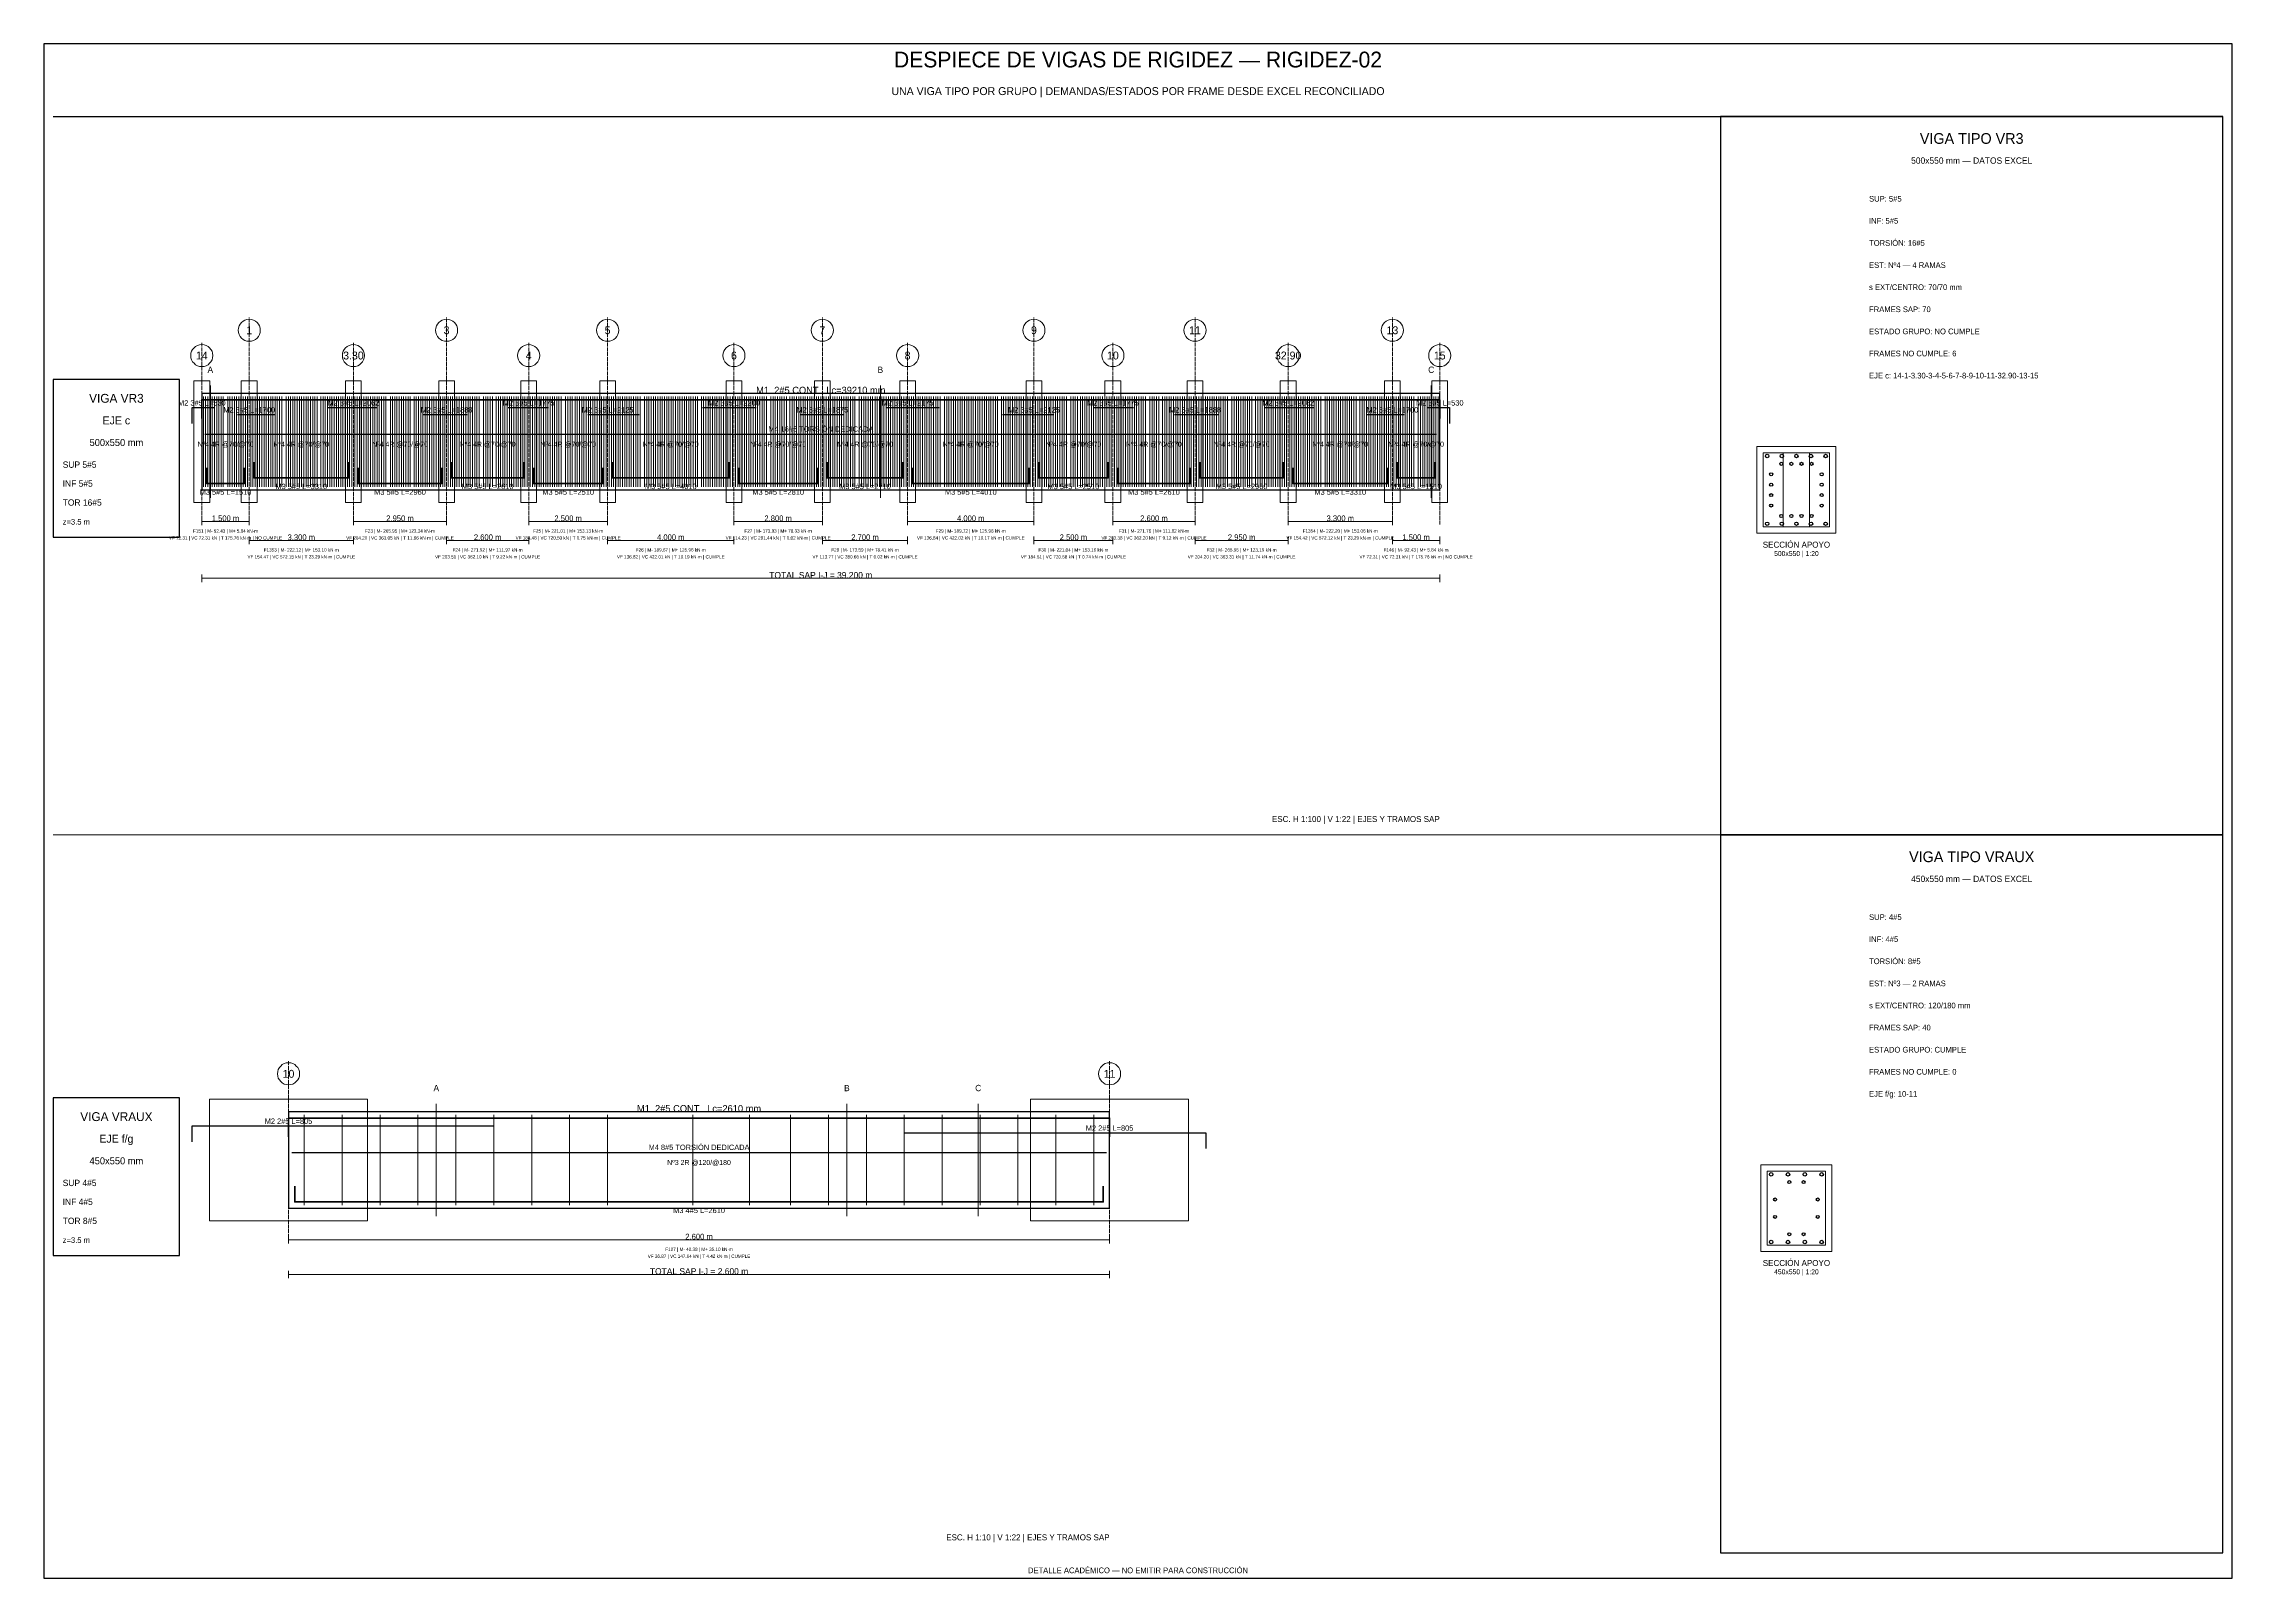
# Model space of a CAD drawing. Header units: millimetres. Extents: x 7 to 1432, y 7 to 493.
# Drawn here: x 739 to 1432, y 7 to 493 of the extents above; entities that cross this region are included whole.
import ezdxf
from ezdxf.enums import TextEntityAlignment as Align

# ---------------------------------------------------------------- set-up
doc = ezdxf.new("R2010")
doc.units = ezdxf.units.MM
doc.linetypes.add('DASHED', pattern=[1.524, 1.27, -0.254])
for name, color, linetype in [('ACERO_INF', 1, 'Continuous'), ('ACERO_SUP_APOYO', 5, 'Continuous'), ('ACERO_SUP_CONT', 4, 'Continuous'), ('ACERO_TORSION', 30, 'Continuous'), ('APOYOS', 9, 'Continuous'), ('CONTORNO', 7, 'Continuous'), ('CORTE', 6, 'Continuous'), ('COTAS', 3, 'Continuous'), ('EJES', 1, 'Continuous'), ('ESTRIBOS', 8, 'Continuous'), ('MARCO', 7, 'Continuous'), ('TEXTO', 7, 'Continuous')]:
    doc.layers.add(name, color=color, linetype=linetype)

msp = doc.modelspace()

# ---------------------------------------------------------------- linework, layer by layer
at = {"layer": 'ACERO_INF', "color": 1, "lineweight": 35}
for points in [[(805.55, 360.5), (805.55, 355.5), (835.55, 355.5), (835.55, 360.5)], [(868.05, 360.5), (868.05, 355.5), (891.05, 355.5), (891.05, 360.5)], [(919.05, 360.5), (919.05, 355.5), (956.05, 355.5), (956.05, 360.5)], [(987.05, 360.5), (987.05, 355.5), (1011.05, 355.5), (1011.05, 360.5)], [(1054.05, 360.5), (1054.05, 355.5), (1076.05, 355.5), (1076.05, 360.5)], [(1105.05, 360.5), (1105.05, 355.5), (1131.55, 355.5), (1131.55, 360.5)], [(1167.55, 360.5), (1167.55, 355.5), (1179.55, 355.5), (1179.55, 360.5)], [(790.55, 358.7), (790.55, 353.7), (802.55, 353.7), (802.55, 358.7)], [(838.55, 358.7), (838.55, 353.7), (865.05, 353.7), (865.05, 358.7)], [(894.05, 358.7), (894.05, 353.7), (916.05, 353.7), (916.05, 358.7)], [(959.05, 358.7), (959.05, 353.7), (984.05, 353.7), (984.05, 358.7)], [(1014.05, 358.7), (1014.05, 353.7), (1051.05, 353.7), (1051.05, 358.7)], [(1079.05, 358.7), (1079.05, 353.7), (1102.05, 353.7), (1102.05, 358.7)], [(1134.55, 358.7), (1134.55, 353.7), (1164.55, 353.7), (1164.55, 358.7)], [(818.5, 131.2), (818.5, 126.2), (1074.5, 126.2), (1074.5, 131.2)]]:
    msp.add_lwpolyline(points, dxfattribs=at)
at = {"layer": 'ACERO_INF', "color": 1}
for centre in [(1284.75, 340.98), (1289.38, 340.98), (1294, 340.98), (1298.62, 340.98), (1303.25, 340.98), (1286, 113.48), (1291.33, 113.48), (1296.67, 113.48), (1302, 113.48)]:
    msp.add_circle(centre, 0.55, dxfattribs=at)
at = {"layer": 'ACERO_SUP_APOYO', "color": 5, "lineweight": 30}
for points in [[(786, 372.76), (786, 377.76), (792.8, 377.76)], [(800.3, 375.56), (812.3, 375.56)], [(828.8, 377.76), (844.42, 377.76)], [(859.17, 375.56), (873.05, 375.56)], [(886.05, 377.76), (898.8, 377.76)], [(911.3, 375.56), (927.55, 375.56)], [(947.55, 377.76), (964.55, 377.76)], [(978.55, 375.56), (992.3, 375.56)], [(1005.8, 377.76), (1022.55, 377.76)], [(1042.55, 375.56), (1058.8, 375.56)], [(1071.3, 377.76), (1084.05, 377.76)], [(1097.05, 375.56), (1110.92, 375.56)], [(1125.67, 377.76), (1141.3, 377.76)], [(1157.8, 375.56), (1169.8, 375.56)], [(1177.3, 377.76), (1184.1, 377.76), (1184.1, 372.76)], [(786, 145.26), (786, 150.26), (881.5, 150.26)], [(1011.5, 148.06), (1107, 148.06), (1107, 143.06)]]:
    msp.add_lwpolyline(points, dxfattribs=at)
at = {"layer": 'ACERO_SUP_CONT', "color": 4, "lineweight": 35}
for points in [[(789.05, 374.26), (789.05, 380.26), (1181.05, 380.26), (1181.05, 374.26)], [(816.5, 146.76), (816.5, 152.76), (1076.5, 152.76), (1076.5, 146.76)]]:
    msp.add_lwpolyline(points, dxfattribs=at)
at = {"layer": 'ACERO_SUP_CONT', "color": 4}
for centre in [(1284.75, 362.42), (1289.38, 362.42), (1294, 362.42), (1298.62, 362.42), (1303.25, 362.42), (1286, 134.92), (1291.33, 134.92), (1296.67, 134.92), (1302, 134.92)]:
    msp.add_circle(centre, 0.55, dxfattribs=at)
at = {"layer": 'ACERO_TORSION', "color": 30, "lineweight": 30}
for points in [[(790.05, 369.38), (1180.05, 369.38)], [(817.5, 141.88), (1075.5, 141.88)]]:
    msp.add_lwpolyline(points, dxfattribs=at)
at = {"layer": 'ACERO_TORSION', "color": 30}
for centre in [(1289.2, 359.95), (1292.4, 359.95), (1295.6, 359.95), (1298.8, 359.95), (1286, 356.65), (1286, 353.35), (1302, 356.65), (1302, 353.35), (1286, 350.05), (1286, 346.75), (1302, 350.05), (1302, 346.75), (1289.2, 343.45), (1292.4, 343.45), (1295.6, 343.45), (1298.8, 343.45), (1291.75, 132.45), (1296.25, 132.45), (1287.25, 126.95), (1300.75, 126.95), (1287.25, 121.45), (1300.75, 121.45), (1291.75, 115.95), (1296.25, 115.95)]:
    msp.add_circle(centre, 0.48, dxfattribs=at)
at = {"layer": 'APOYOS', "color": 9, "lineweight": 15}
for points in [[(786.55, 347.7), (791.55, 347.7), (791.55, 386.26), (786.55, 386.26)], [(801.55, 347.7), (806.55, 347.7), (806.55, 386.26), (801.55, 386.26)], [(834.55, 347.7), (839.55, 347.7), (839.55, 386.26), (834.55, 386.26)], [(864.05, 347.7), (869.05, 347.7), (869.05, 386.26), (864.05, 386.26)], [(890.05, 347.7), (895.05, 347.7), (895.05, 386.26), (890.05, 386.26)], [(915.05, 347.7), (920.05, 347.7), (920.05, 386.26), (915.05, 386.26)], [(955.05, 347.7), (960.05, 347.7), (960.05, 386.26), (955.05, 386.26)], [(983.05, 347.7), (988.05, 347.7), (988.05, 386.26), (983.05, 386.26)], [(1010.05, 347.7), (1015.05, 347.7), (1015.05, 386.26), (1010.05, 386.26)], [(1050.05, 347.7), (1055.05, 347.7), (1055.05, 386.26), (1050.05, 386.26)], [(1075.05, 347.7), (1080.05, 347.7), (1080.05, 386.26), (1075.05, 386.26)], [(1101.05, 347.7), (1106.05, 347.7), (1106.05, 386.26), (1101.05, 386.26)], [(1130.55, 347.7), (1135.55, 347.7), (1135.55, 386.26), (1130.55, 386.26)], [(1163.55, 347.7), (1168.55, 347.7), (1168.55, 386.26), (1163.55, 386.26)], [(1178.55, 347.7), (1183.55, 347.7), (1183.55, 386.26), (1178.55, 386.26)], [(791.5, 120.2), (841.5, 120.2), (841.5, 158.76), (791.5, 158.76)], [(1051.5, 120.2), (1101.5, 120.2), (1101.5, 158.76), (1051.5, 158.76)]]:
    msp.add_lwpolyline(points, close=True, dxfattribs=at)
at = {"layer": 'CONTORNO', "color": 7, "lineweight": 25}
for points in [[(789.05, 351.7), (1181.05, 351.7), (1181.05, 382.26), (789.05, 382.26)], [(816.5, 124.2), (1076.5, 124.2), (1076.5, 154.76), (816.5, 154.76)]]:
    msp.add_lwpolyline(points, close=True, dxfattribs=at)
at = {"layer": 'CONTORNO', "color": 7, "lineweight": 20}
for points in [[(1281.5, 337.95), (1306.5, 337.95), (1306.5, 365.45), (1281.5, 365.45)], [(1282.75, 110.45), (1305.25, 110.45), (1305.25, 137.95), (1282.75, 137.95)]]:
    msp.add_lwpolyline(points, close=True, dxfattribs=at)
at = {"layer": 'CORTE', "color": 6, "lineweight": 13}
for p, q in [((791.75, 349.2), (791.75, 384.76)), ((1003.91, 349.2), (1003.91, 384.76)), ((1178.35, 349.2), (1178.35, 384.76)), ((863.3, 121.7), (863.3, 157.26)), ((993.3, 121.7), (993.3, 157.26)), ((1034.9, 121.7), (1034.9, 157.26))]:
    msp.add_line(p, q, dxfattribs=at)
at = {"layer": 'COTAS', "color": 3, "lineweight": 13}
for p, q in [((789.05, 340.5), (789.05, 342.9)), ((789.05, 341.7), (804.05, 341.7)), ((804.05, 340.5), (804.05, 342.9)), ((837.05, 340.5), (837.05, 342.9)), ((837.05, 341.7), (866.55, 341.7)), ((866.55, 340.5), (866.55, 342.9)), ((892.55, 340.5), (892.55, 342.9)), ((892.55, 341.7), (917.55, 341.7)), ((917.55, 340.5), (917.55, 342.9)), ((957.55, 340.5), (957.55, 342.9)), ((957.55, 341.7), (985.55, 341.7)), ((985.55, 340.5), (985.55, 342.9)), ((1012.55, 340.5), (1012.55, 342.9)), ((1012.55, 341.7), (1052.55, 341.7)), ((1052.55, 340.5), (1052.55, 342.9)), ((1077.55, 340.5), (1077.55, 342.9)), ((1077.55, 341.7), (1103.55, 341.7)), ((1103.55, 340.5), (1103.55, 342.9)), ((1133.05, 340.5), (1133.05, 342.9)), ((1133.05, 341.7), (1166.05, 341.7)), ((1166.05, 340.5), (1166.05, 342.9)), ((804.05, 334.5), (804.05, 336.9)), ((804.05, 335.7), (837.05, 335.7)), ((837.05, 334.5), (837.05, 336.9)), ((866.55, 334.5), (866.55, 336.9)), ((866.55, 335.7), (892.55, 335.7)), ((892.55, 334.5), (892.55, 336.9)), ((917.55, 334.5), (917.55, 336.9)), ((917.55, 335.7), (957.55, 335.7)), ((957.55, 334.5), (957.55, 336.9)), ((985.55, 334.5), (985.55, 336.9)), ((985.55, 335.7), (1012.55, 335.7)), ((1012.55, 334.5), (1012.55, 336.9)), ((1052.55, 334.5), (1052.55, 336.9)), ((1052.55, 335.7), (1077.55, 335.7)), ((1077.55, 334.5), (1077.55, 336.9)), ((1103.55, 334.5), (1103.55, 336.9)), ((1103.55, 335.7), (1133.05, 335.7)), ((1133.05, 334.5), (1133.05, 336.9)), ((1166.05, 334.5), (1166.05, 336.9)), ((1166.05, 335.7), (1181.05, 335.7)), ((1181.05, 334.5), (1181.05, 336.9)), ((789.05, 322.5), (789.05, 324.9)), ((789.05, 323.7), (1181.05, 323.7)), ((1181.05, 322.5), (1181.05, 324.9)), ((816.5, 113), (816.5, 115.4)), ((816.5, 114.2), (1076.5, 114.2)), ((1076.5, 113), (1076.5, 115.4)), ((816.5, 102), (816.5, 104.4)), ((1076.5, 102), (1076.5, 104.4)), ((816.5, 103.2), (1076.5, 103.2))]:
    msp.add_line(p, q, dxfattribs=at)
at = {"layer": 'EJES', "color": 1, "linetype": 'DASHED', "lineweight": 9}
for p, q in [((804.05, 340.7), (804.05, 406.26)), ((866.55, 340.7), (866.55, 406.26)), ((917.55, 340.7), (917.55, 406.26)), ((985.55, 340.7), (985.55, 406.26)), ((1052.55, 340.7), (1052.55, 406.26)), ((1103.55, 340.7), (1103.55, 406.26)), ((1166.05, 340.7), (1166.05, 406.26)), ((789.05, 340.7), (789.05, 398.26)), ((837.05, 340.7), (837.05, 398.26)), ((892.55, 340.7), (892.55, 398.26)), ((957.55, 340.7), (957.55, 398.26)), ((1012.55, 340.7), (1012.55, 398.26)), ((1077.55, 340.7), (1077.55, 398.26)), ((1133.05, 340.7), (1133.05, 398.26)), ((1181.05, 340.7), (1181.05, 398.26)), ((816.5, 113.2), (816.5, 170.76)), ((1076.5, 113.2), (1076.5, 170.76))]:
    msp.add_line(p, q, dxfattribs=at)
at = {"layer": 'EJES', "color": 1, "lineweight": 18}
for centre in [(804.05, 402.26), (866.55, 402.26), (917.55, 402.26), (985.55, 402.26), (1052.55, 402.26), (1103.55, 402.26), (1166.05, 402.26), (789.05, 394.26), (837.05, 394.26), (892.55, 394.26), (957.55, 394.26), (1012.55, 394.26), (1077.55, 394.26), (1133.05, 394.26), (1181.05, 394.26), (816.5, 166.76), (1076.5, 166.76)]:
    msp.add_circle(centre, 3.5, dxfattribs=at)
at = {"layer": 'ESTRIBOS', "color": 8, "lineweight": 9}
for p, q in [((789.55, 352.7), (789.55, 381.26)), ((790.25, 352.7), (790.25, 381.26)), ((790.95, 352.7), (790.95, 381.26)), ((791.65, 352.7), (791.65, 381.26)), ((792.35, 352.7), (792.35, 381.26)), ((793.05, 352.7), (793.05, 381.26)), ((793.75, 352.7), (793.75, 381.26)), ((794.45, 352.7), (794.45, 381.26)), ((795.15, 352.7), (795.15, 381.26)), ((795.85, 352.7), (795.85, 381.26)), ((797.25, 352.7), (797.25, 381.26)), ((797.95, 352.7), (797.95, 381.26)), ((798.65, 352.7), (798.65, 381.26)), ((799.35, 352.7), (799.35, 381.26)), ((800.05, 352.7), (800.05, 381.26)), ((800.75, 352.7), (800.75, 381.26)), ((801.45, 352.7), (801.45, 381.26)), ((802.15, 352.7), (802.15, 381.26)), ((802.85, 352.7), (802.85, 381.26)), ((803.55, 352.7), (803.55, 381.26)), ((804.55, 352.7), (804.55, 381.26)), ((805.25, 352.7), (805.25, 381.26)), ((805.95, 352.7), (805.95, 381.26)), ((806.65, 352.7), (806.65, 381.26)), ((807.35, 352.7), (807.35, 381.26)), ((808.05, 352.7), (808.05, 381.26)), ((808.75, 352.7), (808.75, 381.26)), ((809.45, 352.7), (809.45, 381.26)), ((810.15, 352.7), (810.15, 381.26)), ((810.85, 352.7), (810.85, 381.26)), ((811.55, 352.7), (811.55, 381.26)), ((812.25, 352.7), (812.25, 381.26)), ((812.95, 352.7), (812.95, 381.26)), ((813.65, 352.7), (813.65, 381.26)), ((814.35, 352.7), (814.35, 381.26)), ((815.75, 352.7), (815.75, 381.26)), ((816.45, 352.7), (816.45, 381.26)), ((817.15, 352.7), (817.15, 381.26)), ((817.85, 352.7), (817.85, 381.26)), ((818.55, 352.7), (818.55, 381.26)), ((819.25, 352.7), (819.25, 381.26)), ((819.95, 352.7), (819.95, 381.26)), ((820.65, 352.7), (820.65, 381.26)), ((821.35, 352.7), (821.35, 381.26)), ((822.05, 352.7), (822.05, 381.26)), ((822.75, 352.7), (822.75, 381.26)), ((823.45, 352.7), (823.45, 381.26)), ((824.15, 352.7), (824.15, 381.26)), ((824.85, 352.7), (824.85, 381.26)), ((825.55, 352.7), (825.55, 381.26)), ((826.75, 352.7), (826.75, 381.26)), ((827.45, 352.7), (827.45, 381.26)), ((828.15, 352.7), (828.15, 381.26)), ((828.85, 352.7), (828.85, 381.26)), ((829.55, 352.7), (829.55, 381.26)), ((830.25, 352.7), (830.25, 381.26)), ((830.95, 352.7), (830.95, 381.26)), ((831.65, 352.7), (831.65, 381.26)), ((832.35, 352.7), (832.35, 381.26)), ((833.05, 352.7), (833.05, 381.26)), ((833.75, 352.7), (833.75, 381.26)), ((834.45, 352.7), (834.45, 381.26)), ((835.15, 352.7), (835.15, 381.26)), ((835.85, 352.7), (835.85, 381.26)), ((836.55, 352.7), (836.55, 381.26)), ((837.55, 352.7), (837.55, 381.26)), ((838.25, 352.7), (838.25, 381.26)), ((838.95, 352.7), (838.95, 381.26)), ((839.65, 352.7), (839.65, 381.26)), ((840.35, 352.7), (840.35, 381.26)), ((841.05, 352.7), (841.05, 381.26)), ((841.75, 352.7), (841.75, 381.26)), ((842.45, 352.7), (842.45, 381.26)), ((843.15, 352.7), (843.15, 381.26)), ((843.85, 352.7), (843.85, 381.26)), ((844.55, 352.7), (844.55, 381.26)), ((845.25, 352.7), (845.25, 381.26)), ((845.95, 352.7), (845.95, 381.26)), ((846.65, 352.7), (846.65, 381.26)), ((847.35, 352.7), (847.35, 381.26)), ((848.75, 352.7), (848.75, 381.26)), ((849.45, 352.7), (849.45, 381.26)), ((850.15, 352.7), (850.15, 381.26)), ((850.85, 352.7), (850.85, 381.26)), ((851.55, 352.7), (851.55, 381.26)), ((852.25, 352.7), (852.25, 381.26)), ((852.95, 352.7), (852.95, 381.26)), ((853.65, 352.7), (853.65, 381.26)), ((854.35, 352.7), (854.35, 381.26)), ((855.05, 352.7), (855.05, 381.26)), ((856.25, 352.7), (856.25, 381.26)), ((856.95, 352.7), (856.95, 381.26)), ((857.65, 352.7), (857.65, 381.26)), ((858.35, 352.7), (858.35, 381.26)), ((859.05, 352.7), (859.05, 381.26)), ((859.75, 352.7), (859.75, 381.26)), ((860.45, 352.7), (860.45, 381.26)), ((861.15, 352.7), (861.15, 381.26)), ((861.85, 352.7), (861.85, 381.26)), ((862.55, 352.7), (862.55, 381.26)), ((863.25, 352.7), (863.25, 381.26)), ((863.95, 352.7), (863.95, 381.26)), ((864.65, 352.7), (864.65, 381.26)), ((865.35, 352.7), (865.35, 381.26)), ((866.05, 352.7), (866.05, 381.26)), ((867.05, 352.7), (867.05, 381.26)), ((867.75, 352.7), (867.75, 381.26)), ((868.45, 352.7), (868.45, 381.26)), ((869.15, 352.7), (869.15, 381.26)), ((869.85, 352.7), (869.85, 381.26)), ((870.55, 352.7), (870.55, 381.26)), ((871.25, 352.7), (871.25, 381.26)), ((871.95, 352.7), (871.95, 381.26)), ((872.65, 352.7), (872.65, 381.26)), ((873.35, 352.7), (873.35, 381.26)), ((874.05, 352.7), (874.05, 381.26)), ((874.75, 352.7), (874.75, 381.26)), ((875.45, 352.7), (875.45, 381.26)), ((876.15, 352.7), (876.15, 381.26)), ((876.85, 352.7), (876.85, 381.26)), ((878.25, 352.7), (878.25, 381.26)), ((878.95, 352.7), (878.95, 381.26)), ((879.65, 352.7), (879.65, 381.26)), ((880.35, 352.7), (880.35, 381.26)), ((881.05, 352.7), (881.05, 381.26)), ((882.25, 352.7), (882.25, 381.26)), ((882.95, 352.7), (882.95, 381.26)), ((883.65, 352.7), (883.65, 381.26)), ((884.35, 352.7), (884.35, 381.26)), ((885.05, 352.7), (885.05, 381.26)), ((885.75, 352.7), (885.75, 381.26)), ((886.45, 352.7), (886.45, 381.26)), ((887.15, 352.7), (887.15, 381.26)), ((887.85, 352.7), (887.85, 381.26)), ((888.55, 352.7), (888.55, 381.26)), ((889.25, 352.7), (889.25, 381.26)), ((889.95, 352.7), (889.95, 381.26)), ((890.65, 352.7), (890.65, 381.26)), ((891.35, 352.7), (891.35, 381.26)), ((892.05, 352.7), (892.05, 381.26)), ((893.05, 352.7), (893.05, 381.26)), ((893.75, 352.7), (893.75, 381.26)), ((894.45, 352.7), (894.45, 381.26)), ((895.15, 352.7), (895.15, 381.26)), ((895.85, 352.7), (895.85, 381.26)), ((896.55, 352.7), (896.55, 381.26)), ((897.25, 352.7), (897.25, 381.26)), ((897.95, 352.7), (897.95, 381.26)), ((898.65, 352.7), (898.65, 381.26)), ((899.35, 352.7), (899.35, 381.26)), ((900.05, 352.7), (900.05, 381.26)), ((900.75, 352.7), (900.75, 381.26)), ((901.45, 352.7), (901.45, 381.26)), ((902.15, 352.7), (902.15, 381.26)), ((902.85, 352.7), (902.85, 381.26)), ((904.25, 352.7), (904.25, 381.26)), ((904.95, 352.7), (904.95, 381.26)), ((905.65, 352.7), (905.65, 381.26)), ((906.35, 352.7), (906.35, 381.26)), ((907.25, 352.7), (907.25, 381.26)), ((907.95, 352.7), (907.95, 381.26)), ((908.65, 352.7), (908.65, 381.26)), ((909.35, 352.7), (909.35, 381.26)), ((910.05, 352.7), (910.05, 381.26)), ((910.75, 352.7), (910.75, 381.26)), ((911.45, 352.7), (911.45, 381.26)), ((912.15, 352.7), (912.15, 381.26)), ((912.85, 352.7), (912.85, 381.26)), ((913.55, 352.7), (913.55, 381.26)), ((914.25, 352.7), (914.25, 381.26)), ((914.95, 352.7), (914.95, 381.26)), ((915.65, 352.7), (915.65, 381.26)), ((916.35, 352.7), (916.35, 381.26)), ((917.05, 352.7), (917.05, 381.26)), ((918.05, 352.7), (918.05, 381.26)), ((918.75, 352.7), (918.75, 381.26)), ((919.45, 352.7), (919.45, 381.26)), ((920.15, 352.7), (920.15, 381.26)), ((920.85, 352.7), (920.85, 381.26)), ((921.55, 352.7), (921.55, 381.26)), ((922.25, 352.7), (922.25, 381.26)), ((922.95, 352.7), (922.95, 381.26)), ((923.65, 352.7), (923.65, 381.26)), ((924.35, 352.7), (924.35, 381.26)), ((925.05, 352.7), (925.05, 381.26)), ((925.75, 352.7), (925.75, 381.26)), ((926.45, 352.7), (926.45, 381.26)), ((927.15, 352.7), (927.15, 381.26)), ((927.85, 352.7), (927.85, 381.26)), ((929.25, 352.7), (929.25, 381.26)), ((929.95, 352.7), (929.95, 381.26)), ((930.65, 352.7), (930.65, 381.26)), ((931.35, 352.7), (931.35, 381.26)), ((932.05, 352.7), (932.05, 381.26)), ((932.75, 352.7), (932.75, 381.26)), ((933.45, 352.7), (933.45, 381.26)), ((934.15, 352.7), (934.15, 381.26)), ((934.85, 352.7), (934.85, 381.26)), ((935.55, 352.7), (935.55, 381.26)), ((936.25, 352.7), (936.25, 381.26)), ((936.95, 352.7), (936.95, 381.26)), ((937.65, 352.7), (937.65, 381.26)), ((938.35, 352.7), (938.35, 381.26)), ((939.05, 352.7), (939.05, 381.26)), ((939.75, 352.7), (939.75, 381.26)), ((940.45, 352.7), (940.45, 381.26)), ((941.15, 352.7), (941.15, 381.26)), ((941.85, 352.7), (941.85, 381.26)), ((942.55, 352.7), (942.55, 381.26)), ((943.25, 352.7), (943.25, 381.26)), ((943.95, 352.7), (943.95, 381.26)), ((944.65, 352.7), (944.65, 381.26)), ((945.35, 352.7), (945.35, 381.26)), ((946.05, 352.7), (946.05, 381.26)), ((947.25, 352.7), (947.25, 381.26)), ((947.95, 352.7), (947.95, 381.26)), ((948.65, 352.7), (948.65, 381.26)), ((949.35, 352.7), (949.35, 381.26)), ((950.05, 352.7), (950.05, 381.26)), ((950.75, 352.7), (950.75, 381.26)), ((951.45, 352.7), (951.45, 381.26)), ((952.15, 352.7), (952.15, 381.26)), ((952.85, 352.7), (952.85, 381.26)), ((953.55, 352.7), (953.55, 381.26)), ((954.25, 352.7), (954.25, 381.26)), ((954.95, 352.7), (954.95, 381.26)), ((955.65, 352.7), (955.65, 381.26)), ((956.35, 352.7), (956.35, 381.26)), ((957.05, 352.7), (957.05, 381.26)), ((958.05, 352.7), (958.05, 381.26)), ((958.75, 352.7), (958.75, 381.26)), ((959.45, 352.7), (959.45, 381.26)), ((960.15, 352.7), (960.15, 381.26)), ((960.85, 352.7), (960.85, 381.26)), ((961.55, 352.7), (961.55, 381.26)), ((962.25, 352.7), (962.25, 381.26)), ((962.95, 352.7), (962.95, 381.26)), ((963.65, 352.7), (963.65, 381.26)), ((964.35, 352.7), (964.35, 381.26)), ((965.05, 352.7), (965.05, 381.26)), ((965.75, 352.7), (965.75, 381.26)), ((966.45, 352.7), (966.45, 381.26)), ((967.15, 352.7), (967.15, 381.26)), ((967.85, 352.7), (967.85, 381.26)), ((969.25, 352.7), (969.25, 381.26)), ((969.95, 352.7), (969.95, 381.26)), ((970.65, 352.7), (970.65, 381.26)), ((971.35, 352.7), (971.35, 381.26)), ((972.05, 352.7), (972.05, 381.26)), ((972.75, 352.7), (972.75, 381.26)), ((973.45, 352.7), (973.45, 381.26)), ((974.15, 352.7), (974.15, 381.26)), ((975.25, 352.7), (975.25, 381.26)), ((975.95, 352.7), (975.95, 381.26)), ((976.65, 352.7), (976.65, 381.26)), ((977.35, 352.7), (977.35, 381.26)), ((978.05, 352.7), (978.05, 381.26)), ((978.75, 352.7), (978.75, 381.26)), ((979.45, 352.7), (979.45, 381.26)), ((980.15, 352.7), (980.15, 381.26)), ((980.85, 352.7), (980.85, 381.26)), ((981.55, 352.7), (981.55, 381.26)), ((982.25, 352.7), (982.25, 381.26)), ((982.95, 352.7), (982.95, 381.26)), ((983.65, 352.7), (983.65, 381.26)), ((984.35, 352.7), (984.35, 381.26)), ((985.05, 352.7), (985.05, 381.26)), ((986.05, 352.7), (986.05, 381.26)), ((986.75, 352.7), (986.75, 381.26)), ((987.45, 352.7), (987.45, 381.26)), ((988.15, 352.7), (988.15, 381.26)), ((988.85, 352.7), (988.85, 381.26)), ((989.55, 352.7), (989.55, 381.26)), ((990.25, 352.7), (990.25, 381.26)), ((990.95, 352.7), (990.95, 381.26)), ((991.65, 352.7), (991.65, 381.26)), ((992.35, 352.7), (992.35, 381.26)), ((993.05, 352.7), (993.05, 381.26)), ((993.75, 352.7), (993.75, 381.26)), ((994.45, 352.7), (994.45, 381.26)), ((995.15, 352.7), (995.15, 381.26)), ((995.85, 352.7), (995.85, 381.26)), ((997.25, 352.7), (997.25, 381.26)), ((997.95, 352.7), (997.95, 381.26)), ((998.65, 352.7), (998.65, 381.26)), ((999.35, 352.7), (999.35, 381.26)), ((1000.05, 352.7), (1000.05, 381.26)), ((1000.75, 352.7), (1000.75, 381.26)), ((1001.45, 352.7), (1001.45, 381.26)), ((1002.25, 352.7), (1002.25, 381.26)), ((1002.95, 352.7), (1002.95, 381.26)), ((1003.65, 352.7), (1003.65, 381.26)), ((1004.35, 352.7), (1004.35, 381.26)), ((1005.05, 352.7), (1005.05, 381.26)), ((1005.75, 352.7), (1005.75, 381.26)), ((1006.45, 352.7), (1006.45, 381.26)), ((1007.15, 352.7), (1007.15, 381.26)), ((1007.85, 352.7), (1007.85, 381.26)), ((1008.55, 352.7), (1008.55, 381.26)), ((1009.25, 352.7), (1009.25, 381.26)), ((1009.95, 352.7), (1009.95, 381.26)), ((1010.65, 352.7), (1010.65, 381.26)), ((1011.35, 352.7), (1011.35, 381.26)), ((1012.05, 352.7), (1012.05, 381.26)), ((1013.05, 352.7), (1013.05, 381.26)), ((1013.75, 352.7), (1013.75, 381.26)), ((1014.45, 352.7), (1014.45, 381.26)), ((1015.15, 352.7), (1015.15, 381.26)), ((1015.85, 352.7), (1015.85, 381.26)), ((1016.55, 352.7), (1016.55, 381.26)), ((1017.25, 352.7), (1017.25, 381.26)), ((1017.95, 352.7), (1017.95, 381.26)), ((1018.65, 352.7), (1018.65, 381.26)), ((1019.35, 352.7), (1019.35, 381.26)), ((1020.05, 352.7), (1020.05, 381.26)), ((1020.75, 352.7), (1020.75, 381.26)), ((1021.45, 352.7), (1021.45, 381.26)), ((1022.15, 352.7), (1022.15, 381.26)), ((1022.85, 352.7), (1022.85, 381.26)), ((1024.25, 352.7), (1024.25, 381.26)), ((1024.95, 352.7), (1024.95, 381.26)), ((1025.65, 352.7), (1025.65, 381.26)), ((1026.35, 352.7), (1026.35, 381.26)), ((1027.05, 352.7), (1027.05, 381.26)), ((1027.75, 352.7), (1027.75, 381.26)), ((1028.45, 352.7), (1028.45, 381.26)), ((1029.15, 352.7), (1029.15, 381.26)), ((1029.85, 352.7), (1029.85, 381.26)), ((1030.55, 352.7), (1030.55, 381.26)), ((1031.25, 352.7), (1031.25, 381.26)), ((1031.95, 352.7), (1031.95, 381.26)), ((1032.65, 352.7), (1032.65, 381.26)), ((1033.35, 352.7), (1033.35, 381.26)), ((1034.05, 352.7), (1034.05, 381.26)), ((1034.75, 352.7), (1034.75, 381.26)), ((1035.45, 352.7), (1035.45, 381.26)), ((1036.15, 352.7), (1036.15, 381.26)), ((1036.85, 352.7), (1036.85, 381.26)), ((1037.55, 352.7), (1037.55, 381.26)), ((1038.25, 352.7), (1038.25, 381.26)), ((1038.95, 352.7), (1038.95, 381.26)), ((1039.65, 352.7), (1039.65, 381.26)), ((1040.35, 352.7), (1040.35, 381.26)), ((1041.05, 352.7), (1041.05, 381.26)), ((1042.25, 352.7), (1042.25, 381.26)), ((1042.95, 352.7), (1042.95, 381.26)), ((1043.65, 352.7), (1043.65, 381.26)), ((1044.35, 352.7), (1044.35, 381.26)), ((1045.05, 352.7), (1045.05, 381.26)), ((1045.75, 352.7), (1045.75, 381.26)), ((1046.45, 352.7), (1046.45, 381.26)), ((1047.15, 352.7), (1047.15, 381.26)), ((1047.85, 352.7), (1047.85, 381.26)), ((1048.55, 352.7), (1048.55, 381.26)), ((1049.25, 352.7), (1049.25, 381.26)), ((1049.95, 352.7), (1049.95, 381.26)), ((1050.65, 352.7), (1050.65, 381.26)), ((1051.35, 352.7), (1051.35, 381.26)), ((1052.05, 352.7), (1052.05, 381.26)), ((1053.05, 352.7), (1053.05, 381.26)), ((1053.75, 352.7), (1053.75, 381.26)), ((1054.45, 352.7), (1054.45, 381.26)), ((1055.15, 352.7), (1055.15, 381.26)), ((1055.85, 352.7), (1055.85, 381.26)), ((1056.55, 352.7), (1056.55, 381.26)), ((1057.25, 352.7), (1057.25, 381.26)), ((1057.95, 352.7), (1057.95, 381.26)), ((1058.65, 352.7), (1058.65, 381.26)), ((1059.35, 352.7), (1059.35, 381.26)), ((1060.05, 352.7), (1060.05, 381.26)), ((1060.75, 352.7), (1060.75, 381.26)), ((1061.45, 352.7), (1061.45, 381.26)), ((1062.15, 352.7), (1062.15, 381.26)), ((1062.85, 352.7), (1062.85, 381.26)), ((1064.25, 352.7), (1064.25, 381.26)), ((1064.95, 352.7), (1064.95, 381.26)), ((1065.65, 352.7), (1065.65, 381.26)), ((1066.35, 352.7), (1066.35, 381.26)), ((1067.25, 352.7), (1067.25, 381.26)), ((1067.95, 352.7), (1067.95, 381.26)), ((1068.65, 352.7), (1068.65, 381.26)), ((1069.35, 352.7), (1069.35, 381.26)), ((1070.05, 352.7), (1070.05, 381.26)), ((1070.75, 352.7), (1070.75, 381.26)), ((1071.45, 352.7), (1071.45, 381.26)), ((1072.15, 352.7), (1072.15, 381.26)), ((1072.85, 352.7), (1072.85, 381.26)), ((1073.55, 352.7), (1073.55, 381.26)), ((1074.25, 352.7), (1074.25, 381.26)), ((1074.95, 352.7), (1074.95, 381.26)), ((1075.65, 352.7), (1075.65, 381.26)), ((1076.35, 352.7), (1076.35, 381.26)), ((1077.05, 352.7), (1077.05, 381.26)), ((1078.05, 352.7), (1078.05, 381.26)), ((1078.75, 352.7), (1078.75, 381.26)), ((1079.45, 352.7), (1079.45, 381.26)), ((1080.15, 352.7), (1080.15, 381.26)), ((1080.85, 352.7), (1080.85, 381.26)), ((1081.55, 352.7), (1081.55, 381.26)), ((1082.25, 352.7), (1082.25, 381.26)), ((1082.95, 352.7), (1082.95, 381.26)), ((1083.65, 352.7), (1083.65, 381.26)), ((1084.35, 352.7), (1084.35, 381.26)), ((1085.05, 352.7), (1085.05, 381.26)), ((1085.75, 352.7), (1085.75, 381.26)), ((1086.45, 352.7), (1086.45, 381.26)), ((1087.15, 352.7), (1087.15, 381.26)), ((1087.85, 352.7), (1087.85, 381.26)), ((1089.25, 352.7), (1089.25, 381.26)), ((1089.95, 352.7), (1089.95, 381.26)), ((1090.65, 352.7), (1090.65, 381.26)), ((1091.35, 352.7), (1091.35, 381.26)), ((1092.05, 352.7), (1092.05, 381.26)), ((1093.25, 352.7), (1093.25, 381.26)), ((1093.95, 352.7), (1093.95, 381.26)), ((1094.65, 352.7), (1094.65, 381.26)), ((1095.35, 352.7), (1095.35, 381.26)), ((1096.05, 352.7), (1096.05, 381.26)), ((1096.75, 352.7), (1096.75, 381.26)), ((1097.45, 352.7), (1097.45, 381.26)), ((1098.15, 352.7), (1098.15, 381.26)), ((1098.85, 352.7), (1098.85, 381.26)), ((1099.55, 352.7), (1099.55, 381.26)), ((1100.25, 352.7), (1100.25, 381.26)), ((1100.95, 352.7), (1100.95, 381.26)), ((1101.65, 352.7), (1101.65, 381.26)), ((1102.35, 352.7), (1102.35, 381.26)), ((1103.05, 352.7), (1103.05, 381.26)), ((1104.05, 352.7), (1104.05, 381.26)), ((1104.75, 352.7), (1104.75, 381.26)), ((1105.45, 352.7), (1105.45, 381.26)), ((1106.15, 352.7), (1106.15, 381.26)), ((1106.85, 352.7), (1106.85, 381.26)), ((1107.55, 352.7), (1107.55, 381.26)), ((1108.25, 352.7), (1108.25, 381.26)), ((1108.95, 352.7), (1108.95, 381.26)), ((1109.65, 352.7), (1109.65, 381.26)), ((1110.35, 352.7), (1110.35, 381.26)), ((1111.05, 352.7), (1111.05, 381.26)), ((1111.75, 352.7), (1111.75, 381.26)), ((1112.45, 352.7), (1112.45, 381.26)), ((1113.15, 352.7), (1113.15, 381.26)), ((1113.85, 352.7), (1113.85, 381.26)), ((1115.25, 352.7), (1115.25, 381.26)), ((1115.95, 352.7), (1115.95, 381.26)), ((1116.65, 352.7), (1116.65, 381.26)), ((1117.35, 352.7), (1117.35, 381.26)), ((1118.05, 352.7), (1118.05, 381.26)), ((1118.75, 352.7), (1118.75, 381.26)), ((1119.45, 352.7), (1119.45, 381.26)), ((1120.15, 352.7), (1120.15, 381.26)), ((1120.85, 352.7), (1120.85, 381.26)), ((1121.55, 352.7), (1121.55, 381.26)), ((1122.75, 352.7), (1122.75, 381.26)), ((1123.45, 352.7), (1123.45, 381.26)), ((1124.15, 352.7), (1124.15, 381.26)), ((1124.85, 352.7), (1124.85, 381.26)), ((1125.55, 352.7), (1125.55, 381.26)), ((1126.25, 352.7), (1126.25, 381.26)), ((1126.95, 352.7), (1126.95, 381.26)), ((1127.65, 352.7), (1127.65, 381.26)), ((1128.35, 352.7), (1128.35, 381.26)), ((1129.05, 352.7), (1129.05, 381.26)), ((1129.75, 352.7), (1129.75, 381.26)), ((1130.45, 352.7), (1130.45, 381.26)), ((1131.15, 352.7), (1131.15, 381.26)), ((1131.85, 352.7), (1131.85, 381.26)), ((1132.55, 352.7), (1132.55, 381.26)), ((1133.55, 352.7), (1133.55, 381.26)), ((1134.25, 352.7), (1134.25, 381.26)), ((1134.95, 352.7), (1134.95, 381.26)), ((1135.65, 352.7), (1135.65, 381.26)), ((1136.35, 352.7), (1136.35, 381.26)), ((1137.05, 352.7), (1137.05, 381.26)), ((1137.75, 352.7), (1137.75, 381.26)), ((1138.45, 352.7), (1138.45, 381.26)), ((1139.15, 352.7), (1139.15, 381.26)), ((1139.85, 352.7), (1139.85, 381.26)), ((1140.55, 352.7), (1140.55, 381.26)), ((1141.25, 352.7), (1141.25, 381.26)), ((1141.95, 352.7), (1141.95, 381.26)), ((1142.65, 352.7), (1142.65, 381.26)), ((1143.35, 352.7), (1143.35, 381.26)), ((1144.75, 352.7), (1144.75, 381.26)), ((1145.45, 352.7), (1145.45, 381.26)), ((1146.15, 352.7), (1146.15, 381.26)), ((1146.85, 352.7), (1146.85, 381.26)), ((1147.55, 352.7), (1147.55, 381.26)), ((1148.25, 352.7), (1148.25, 381.26)), ((1148.95, 352.7), (1148.95, 381.26)), ((1149.65, 352.7), (1149.65, 381.26)), ((1150.35, 352.7), (1150.35, 381.26)), ((1151.05, 352.7), (1151.05, 381.26)), ((1151.75, 352.7), (1151.75, 381.26)), ((1152.45, 352.7), (1152.45, 381.26)), ((1153.15, 352.7), (1153.15, 381.26)), ((1153.85, 352.7), (1153.85, 381.26)), ((1154.55, 352.7), (1154.55, 381.26)), ((1155.75, 352.7), (1155.75, 381.26)), ((1156.45, 352.7), (1156.45, 381.26)), ((1157.15, 352.7), (1157.15, 381.26)), ((1157.85, 352.7), (1157.85, 381.26)), ((1158.55, 352.7), (1158.55, 381.26)), ((1159.25, 352.7), (1159.25, 381.26)), ((1159.95, 352.7), (1159.95, 381.26)), ((1160.65, 352.7), (1160.65, 381.26)), ((1161.35, 352.7), (1161.35, 381.26)), ((1162.05, 352.7), (1162.05, 381.26)), ((1162.75, 352.7), (1162.75, 381.26)), ((1163.45, 352.7), (1163.45, 381.26)), ((1164.15, 352.7), (1164.15, 381.26)), ((1164.85, 352.7), (1164.85, 381.26)), ((1165.55, 352.7), (1165.55, 381.26)), ((1166.55, 352.7), (1166.55, 381.26)), ((1167.25, 352.7), (1167.25, 381.26)), ((1167.95, 352.7), (1167.95, 381.26)), ((1168.65, 352.7), (1168.65, 381.26)), ((1169.35, 352.7), (1169.35, 381.26)), ((1170.05, 352.7), (1170.05, 381.26)), ((1170.75, 352.7), (1170.75, 381.26)), ((1171.45, 352.7), (1171.45, 381.26)), ((1172.15, 352.7), (1172.15, 381.26)), ((1172.85, 352.7), (1172.85, 381.26)), ((1174.25, 352.7), (1174.25, 381.26)), ((1174.95, 352.7), (1174.95, 381.26)), ((1175.65, 352.7), (1175.65, 381.26)), ((1176.35, 352.7), (1176.35, 381.26)), ((1177.05, 352.7), (1177.05, 381.26)), ((1177.75, 352.7), (1177.75, 381.26)), ((1178.45, 352.7), (1178.45, 381.26)), ((1179.15, 352.7), (1179.15, 381.26)), ((1179.85, 352.7), (1179.85, 381.26)), ((1180.55, 352.7), (1180.55, 381.26)), ((821.5, 125.2), (821.5, 153.76)), ((833.5, 125.2), (833.5, 153.76)), ((845.5, 125.2), (845.5, 153.76)), ((857.5, 125.2), (857.5, 153.76)), ((869.5, 125.2), (869.5, 153.76)), ((881.5, 125.2), (881.5, 153.76)), ((893.5, 125.2), (893.5, 153.76)), ((905.5, 125.2), (905.5, 153.76)), ((917.5, 125.2), (917.5, 153.76)), ((944.5, 125.2), (944.5, 153.76)), ((962.5, 125.2), (962.5, 153.76)), ((975.5, 125.2), (975.5, 153.76)), ((987.5, 125.2), (987.5, 153.76)), ((999.5, 125.2), (999.5, 153.76)), ((1011.5, 125.2), (1011.5, 153.76)), ((1023.5, 125.2), (1023.5, 153.76)), ((1035.5, 125.2), (1035.5, 153.76)), ((1047.5, 125.2), (1047.5, 153.76)), ((1059.5, 125.2), (1059.5, 153.76)), ((1071.5, 125.2), (1071.5, 153.76))]:
    msp.add_line(p, q, dxfattribs=at)
at = {"layer": 'ESTRIBOS', "color": 8, "lineweight": 13}
for p, q in [((1289.83, 339.95), (1289.83, 363.45)), ((1298.17, 339.95), (1298.17, 363.45))]:
    msp.add_line(p, q, dxfattribs=at)
at = {"layer": 'ESTRIBOS', "color": 8, "lineweight": 18}
for points in [[(1283.5, 339.95), (1304.5, 339.95), (1304.5, 363.45), (1283.5, 363.45)], [(1284.75, 112.45), (1303.25, 112.45), (1303.25, 135.95), (1284.75, 135.95)]]:
    msp.add_lwpolyline(points, close=True, dxfattribs=at)
at = {"layer": 'MARCO', "color": 7, "lineweight": 25}
msp.add_line((742, 470), (1429, 470), dxfattribs=at)
at = {"layer": 'MARCO', "color": 8, "lineweight": 13}
msp.add_line((742, 242.5), (1429, 242.5), dxfattribs=at)
at = {"layer": 'MARCO', "color": 7, "lineweight": 30}
msp.add_lwpolyline([(739, 7), (1432, 7), (1432, 493), (739, 493)], close=True, dxfattribs=at)
at = {"layer": 'MARCO', "color": 7, "lineweight": 25}
for points in [[(1270, 242.5), (1429, 242.5), (1429, 470), (1270, 470)], [(742, 336.7), (782, 336.7), (782, 386.7), (742, 386.7)], [(1270, 15), (1429, 15), (1429, 242.5), (1270, 242.5)], [(742, 109.2), (782, 109.2), (782, 159.2), (742, 159.2)]]:
    msp.add_lwpolyline(points, close=True, dxfattribs=at)

# ---------------------------------------------------------------- texts
at = {"layer": 'ACERO_INF', "color": 1}
for s, p in [('M3 5#5 L=3310', (820.55, 352.8)), ('M3 5#5 L=2610', (879.55, 352.8)), ('M3 5#5 L=4010', (937.55, 352.8)), ('M3 5#5 L=2710', (999.05, 352.8)), ('M3 5#5 L=2510', (1065.05, 352.8)), ('M3 5#5 L=2960', (1118.3, 352.8)), ('M3 5#5 L=1510', (1173.55, 352.8)), ('M3 5#5 L=1510', (796.55, 351)), ('M3 5#5 L=2960', (851.8, 351)), ('M3 5#5 L=2510', (905.05, 351)), ('M3 5#5 L=2810', (971.55, 351)), ('M3 5#5 L=4010', (1032.55, 351)), ('M3 5#5 L=2610', (1090.55, 351)), ('M3 5#5 L=3310', (1149.55, 351)), ('M3 4#5 L=2610', (946.5, 123.5))]:
    msp.add_text(s, height=1.7, dxfattribs=at).set_placement(p, align=Align.MIDDLE_CENTER)
at = {"layer": 'ACERO_SUP_APOYO', "color": 5}
for s, p in [('M2 3#5 L=530', (789.05, 379.26)), ('M2 3#5 L=1700', (804.05, 377.06)), ('M2 3#5 L=2062', (837.05, 379.26)), ('M2 3#5 L=1888', (866.55, 377.06)), ('M2 3#5 L=1775', (892.55, 379.26)), ('M2 3#5 L=2125', (917.55, 377.06)), ('M2 3#5 L=2200', (957.55, 379.26)), ('M2 3#5 L=1875', (985.55, 377.06)), ('M2 3#5 L=2175', (1012.55, 379.26)), ('M2 3#5 L=2125', (1052.55, 377.06)), ('M2 3#5 L=1775', (1077.55, 379.26)), ('M2 3#5 L=1888', (1103.55, 377.06)), ('M2 3#5 L=2062', (1133.05, 379.26)), ('M2 3#5 L=1700', (1166.05, 377.06)), ('M2 3#5 L=530', (1181.05, 379.26)), ('M2 2#5 L=805', (816.5, 151.76)), ('M2 2#5 L=805', (1076.5, 149.56))]:
    msp.add_text(s, height=1.7, dxfattribs=at).set_placement(p, align=Align.MIDDLE_CENTER)
at = {"layer": 'ACERO_SUP_CONT', "color": 4}
for s, p in [('M1  2#5 CONT.  Lc=39210 mm', (985.05, 383.26)), ('M1  2#5 CONT.  Lc=2610 mm', (946.5, 155.76))]:
    msp.add_text(s, height=2.2, dxfattribs=at).set_placement(p, align=Align.MIDDLE_CENTER)
at = {"layer": 'ACERO_TORSION', "color": 30}
for s, p in [('M4 16#5 TORSIÓN DEDICADA', (985.05, 370.98)), ('M4 8#5 TORSIÓN DEDICADA', (946.5, 143.48))]:
    msp.add_text(s, height=1.7, dxfattribs=at).set_placement(p, align=Align.MIDDLE_CENTER)
at = {"layer": 'CORTE', "color": 6}
for s, p in [('A', (791.75, 389.76)), ('B', (1003.91, 389.76)), ('C', (1178.35, 389.76)), ('A', (863.3, 162.26)), ('B', (993.3, 162.26)), ('C', (1034.9, 162.26))]:
    msp.add_text(s, height=2, dxfattribs=at).set_placement(p, align=Align.MIDDLE_CENTER)
at = {"layer": 'COTAS', "color": 3}
for s, height, p in [('1.500 m', 1.8, (796.55, 342.7)), ('2.950 m', 1.8, (851.8, 342.7)), ('2.500 m', 1.8, (905.05, 342.7)), ('2.800 m', 1.8, (971.55, 342.7)), ('4.000 m', 1.8, (1032.55, 342.7)), ('2.600 m', 1.8, (1090.55, 342.7)), ('3.300 m', 1.8, (1149.55, 342.7)), ('3.300 m', 1.8, (820.55, 336.7)), ('2.600 m', 1.8, (879.55, 336.7)), ('4.000 m', 1.8, (937.55, 336.7)), ('2.700 m', 1.8, (999.05, 336.7)), ('2.500 m', 1.8, (1065.05, 336.7)), ('2.950 m', 1.8, (1118.3, 336.7)), ('1.500 m', 1.8, (1173.55, 336.7)), ('TOTAL SAP I-J = 39.200 m', 2, (985.05, 324.7)), ('2.600 m', 1.8, (946.5, 115.2)), ('TOTAL SAP I-J = 2.600 m', 2, (946.5, 104.2))]:
    msp.add_text(s, height=height, dxfattribs=at).set_placement(p, align=Align.MIDDLE_CENTER)
at = {"layer": 'EJES', "color": 1}
for s, p in [('1', (804.05, 402.26)), ('3', (866.55, 402.26)), ('5', (917.55, 402.26)), ('7', (985.55, 402.26)), ('9', (1052.55, 402.26)), ('11', (1103.55, 402.26)), ('13', (1166.05, 402.26)), ('14', (789.05, 394.26)), ('3.30', (837.05, 394.26)), ('4', (892.55, 394.26)), ('6', (957.55, 394.26)), ('8', (1012.55, 394.26)), ('10', (1077.55, 394.26)), ('32.90', (1133.05, 394.26)), ('15', (1181.05, 394.26)), ('10', (816.5, 166.76)), ('11', (1076.5, 166.76))]:
    msp.add_text(s, height=2.5, dxfattribs=at).set_placement(p, align=Align.MIDDLE_CENTER)
at = {"layer": 'ESTRIBOS', "color": 8}
for s, p in [('Nº4 4R @70/@70', (796.55, 366.18)), ('Nº4 4R @70/@70', (820.55, 366.18)), ('Nº4 4R @70/@70', (851.8, 366.18)), ('Nº4 4R @70/@70', (879.55, 366.18)), ('Nº4 4R @70/@70', (905.05, 366.18)), ('Nº4 4R @70/@70', (937.55, 366.18)), ('Nº4 4R @70/@70', (971.55, 366.18)), ('Nº4 4R @70/@70', (999.05, 366.18)), ('Nº4 4R @70/@70', (1032.55, 366.18)), ('Nº4 4R @70/@70', (1065.05, 366.18)), ('Nº4 4R @70/@70', (1090.55, 366.18)), ('Nº4 4R @70/@70', (1118.3, 366.18)), ('Nº4 4R @70/@70', (1149.55, 366.18)), ('Nº4 4R @70/@70', (1173.55, 366.18)), ('Nº3 2R @120/@180', (946.5, 138.68))]:
    msp.add_text(s, height=1.6, dxfattribs=at).set_placement(p, align=Align.MIDDLE_CENTER)
at = {"layer": 'TEXTO', "color": 7}
for s, height, p in [('DESPIECE DE VIGAS DE RIGIDEZ — RIGIDEZ-02', 5, (1085.5, 488)), ('UNA VIGA TIPO POR GRUPO | DEMANDAS/ESTADOS POR FRAME DESDE EXCEL RECONCILIADO', 2.5, (1085.5, 478)), ('VIGA TIPO VR3', 3.4, (1349.5, 463)), ('500x550 mm — DATOS EXCEL', 2, (1349.5, 456)), ('VIGA VR3', 2.8, (762, 380.7)), ('EJE c', 2.5, (762, 373.7)), ('500x550 mm', 2.2, (762, 366.7)), ('F151 | M- 92.43 | M+ 5.84 kN·m', 1.05, (796.55, 338.7)), ('F1353 | M- 222.12 | M+ 153.10 kN·m', 1.05, (820.55, 332.7)), ('VF 204.20 | VC 363.05 kN | T 11.86 kN·m | CUMPLE', 1.05, (851.8, 336.5)), ('F23 | M- 265.95 | M+ 123.34 kN·m', 1.05, (851.8, 338.7)), ('F24 | M- 271.92 | M+ 111.97 kN·m', 1.05, (879.55, 332.7)), ('VF 184.48 | VC 720.50 kN | T 0.75 kN·m | CUMPLE', 1.05, (905.05, 336.5)), ('F25 | M- 221.01 | M+ 153.13 kN·m', 1.05, (905.05, 338.7)), ('F26 | M- 189.67 | M+ 125.96 kN·m', 1.05, (937.55, 332.7)), ('VF 114.23 | VC 281.44 kN | T 0.02 kN·m | CUMPLE', 1.05, (971.55, 336.5)), ('F27 | M- 173.93 | M+ 78.33 kN·m', 1.05, (971.55, 338.7)), ('F28 | M- 173.59 | M+ 78.41 kN·m', 1.05, (999.05, 332.7)), ('VF 136.84 | VC 422.02 kN | T 10.17 kN·m | CUMPLE', 1.05, (1032.55, 336.5)), ('F29 | M- 189.72 | M+ 125.98 kN·m', 1.05, (1032.55, 338.7)), ('F30 | M- 221.04 | M+ 153.16 kN·m', 1.05, (1065.05, 332.7)), ('VF 203.38 | VC 362.20 kN | T 9.12 kN·m | CUMPLE', 1.05, (1090.55, 336.5)), ('F31 | M- 271.76 | M+ 111.82 kN·m', 1.05, (1090.55, 338.7)), ('F32 | M- 265.95 | M+ 123.19 kN·m', 1.05, (1118.3, 332.7)), ('VF 154.42 | VC 572.12 kN | T 23.29 kN·m | CUMPLE', 1.05, (1149.55, 336.5)), ('F1354 | M- 222.20 | M+ 153.06 kN·m', 1.05, (1149.55, 338.7)), ('F146 | M- 92.43 | M+ 5.84 kN·m', 1.05, (1173.55, 332.7)), ('SECCIÓN APOYO', 1.9, (1294, 334.35)), ('VF 154.47 | VC 572.15 kN | T 23.29 kN·m | CUMPLE', 1.05, (820.55, 330.5)), ('VF 203.51 | VC 362.10 kN | T 9.22 kN·m | CUMPLE', 1.05, (879.55, 330.5)), ('VF 136.82 | VC 422.01 kN | T 10.19 kN·m | CUMPLE', 1.05, (937.55, 330.5)), ('VF 113.77 | VC 280.66 kN | T 0.02 kN·m | CUMPLE', 1.05, (999.05, 330.5)), ('VF 184.51 | VC 720.58 kN | T 0.74 kN·m | CUMPLE', 1.05, (1065.05, 330.5)), ('VF 204.20 | VC 363.31 kN | T 11.74 kN·m | CUMPLE', 1.05, (1118.3, 330.5)), ('500x550 | 1:20', 1.55, (1294, 331.55)), ('VIGA TIPO VRAUX', 3.4, (1349.5, 235.5)), ('450x550 mm — DATOS EXCEL', 2, (1349.5, 228.5)), ('VIGA VRAUX', 2.8, (762, 153.2)), ('EJE f/g', 2.5, (762, 146.2)), ('450x550 mm', 2.2, (762, 139.2)), ('F107 | M- 40.38 | M+ 35.10 kN·m', 1.05, (946.5, 111.2)), ('VF 36.87 | VC 147.64 kN | T 4.42 kN·m | CUMPLE', 1.05, (946.5, 109)), ('SECCIÓN APOYO', 1.9, (1294, 106.85)), ('450x550 | 1:20', 1.55, (1294, 104.05))]:
    msp.add_text(s, height=height, dxfattribs=at).set_placement(p, align=Align.MIDDLE_CENTER)
for s, p in [('SUP: 5#5', (1317, 443)), ('INF: 5#5', (1317, 436)), ('TORSIÓN: 16#5', (1317, 429)), ('EST: Nº4 — 4 RAMAS', (1317, 422)), ('s EXT/CENTRO: 70/70 mm', (1317, 415)), ('FRAMES SAP: 70', (1317, 408)), ('EJE c: 14-1-3.30-3-4-5-6-7-8-9-10-11-32.90-13-15', (1317, 387)), ('SUP: 4#5', (1317, 215.5)), ('INF: 4#5', (1317, 208.5)), ('TORSIÓN: 8#5', (1317, 201.5)), ('EST: Nº3 — 2 RAMAS', (1317, 194.5)), ('s EXT/CENTRO: 120/180 mm', (1317, 187.5)), ('FRAMES SAP: 40', (1317, 180.5)), ('ESTADO GRUPO: CUMPLE', (1317, 173.5)), ('FRAMES NO CUMPLE: 0', (1317, 166.5)), ('EJE f/g: 10-11', (1317, 159.5))]:
    msp.add_text(s, height=1.8, dxfattribs=at).set_placement(p)
at = {"layer": 'TEXTO', "color": 1}
for s, p in [('ESTADO GRUPO: NO CUMPLE', (1317, 401)), ('FRAMES NO CUMPLE: 6', (1317, 394))]:
    msp.add_text(s, height=1.8, dxfattribs=at).set_placement(p)
at = {"layer": 'TEXTO'}
for s, height, p in [('SUP 5#5', 2, (745, 358.7)), ('INF 5#5', 2, (745, 352.7)), ('TOR 16#5', 2, (745, 346.7)), ('z=3.5 m', 1.8, (745, 340.7)), ('SUP 4#5', 2, (745, 131.2)), ('INF 4#5', 2, (745, 125.2)), ('TOR 8#5', 2, (745, 119.2)), ('z=3.5 m', 1.8, (745, 113.2))]:
    msp.add_text(s, height=height, dxfattribs=at).set_placement(p)
at = {"layer": 'TEXTO', "color": 1}
for s, height, p in [('VF 72.31 | VC 72.31 kN | T 175.76 kN·m | NO CUMPLE', 1.05, (796.55, 336.5)), ('VF 72.31 | VC 72.31 kN | T 175.76 kN·m | NO CUMPLE', 1.05, (1173.55, 330.5)), ('DETALLE ACADÉMICO — NO EMITIR PARA CONSTRUCCIÓN', 1.8, (1085.5, 9.5))]:
    msp.add_text(s, height=height, dxfattribs=at).set_placement(p, align=Align.MIDDLE_CENTER)
at = {"layer": 'TEXTO', "color": 7}
for s, p in [('ESC. H 1:100 | V 1:22 | EJES Y TRAMOS SAP', (1181.05, 246.5)), ('ESC. H 1:10 | V 1:22 | EJES Y TRAMOS SAP', (1076.5, 19))]:
    msp.add_text(s, height=1.9, dxfattribs=at).set_placement(p, align=Align.RIGHT)

doc.saveas('drawing.dxf')
